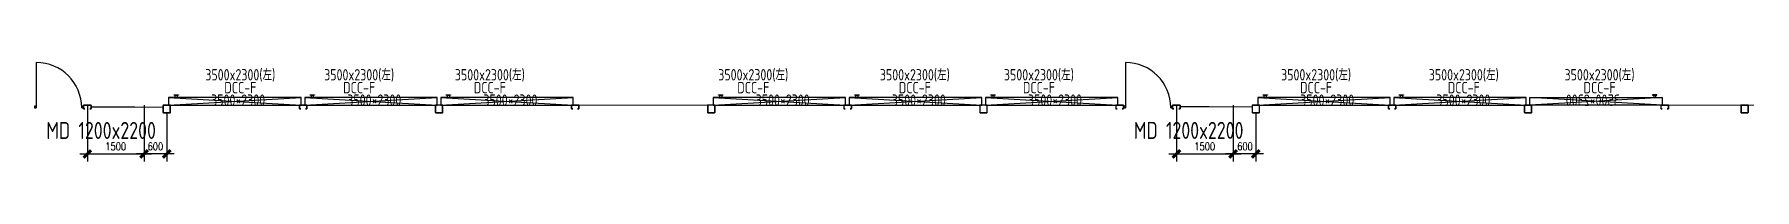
# Model space of a CAD drawing. Header units: millimetres. Extents: x -198529 to 244266, y -64 to 158464.
# Drawn here: x 198700 to 244190, y 154181 to 156796 of the extents above; entities that cross this region are included whole.
import ezdxf
from ezdxf.enums import TextEntityAlignment as Align

# ---------------------------------------------------------------- set-up
doc = ezdxf.new("R2010")
doc.units = ezdxf.units.MM
for name, color, linetype in [('0-DCC', 30, 'Continuous'), ('0-DCC-Divider', 90, 'Continuous'), ('DCC-Size', 4, 'Continuous'), ('K-BZ-01', 7, 'Continuous'), ('K-CEIL-DCC-RACK', 10, 'Continuous'), ('K-KART-TEXT', 4, 'Continuous'), ('K-PART-DOOR', 3, 'Continuous')]:
    doc.layers.add(name, color=color, linetype=linetype)
doc.styles.add('HVAC', font='Simplex', dxfattribs={"width": 0.8, "bigfont": 'Jdyan'})
doc.styles.add('X-HLP2-CR-F2-LAY-KEQP-02-002$0$EDRI-COM', font='tssdeng.shx', dxfattribs={"width": 0.8, "bigfont": 'hztxt.shx'})
doc.styles.add('X-HLP2-CR-F2-LAY-KEQP-02-002$0$X-HL-CR-F1-EQP-02-01$0$EDRI-COM', font='tssdeng.shx', dxfattribs={"width": 0.8, "bigfont": 'hztxt.shx'})
doc.dimstyles.new('HVAC', dxfattribs={"dimtxt": 200, "dimasz": 200, "dimexe": 200, "dimexo": 0, "dimgap": 100, "dimtad": 1, "dimdec": 0, "dimzin": 0, "dimdsep": 46, "dimtxsty": 'HVAC', "dimblk1": 'ARCHTICK', "dimblk2": 'ARCHTICK', "dimsah": 1, "dimcen": 0, "dimdle": 200, "dimadec": 0, "dimazin": 0, "dimtfac": 1, "dimtdec": 4, "dimtmove": 0, "dimatfit": 3, "dimfxl": 1, "dimtolj": 1, "dimtzin": 0, "dimarcsym": 0})

msp = doc.modelspace()

# ---------------------------------------------------------------- texts
at = {"layer": 'DCC-Size', "style": 'X-HLP2-CR-F2-LAY-KEQP-02-002$0$X-HL-CR-F1-EQP-02-01$0$EDRI-COM', "width": 0.8}
for s, p in [('3500x2300(左)', (204144.8, 156321)), ('3500x2300(左)', (207287.8, 156321)), ('3500x2300(左)', (210743.8, 156321)), ('3500x2300(左)', (217709.8, 156321)), ('3500x2300(左)', (221982.8, 156321)), ('3500x2300(左)', (225263.8, 156321)), ('3500x2300(左)', (232593.8, 156321)), ('3500x2300(左)', (236499.8, 156321)), ('3500x2300(左)', (240089.8, 156321)), ('DCC-F', (204144.8, 155982.5)), ('DCC-F', (207287.8, 155982.5)), ('DCC-F', (210743.8, 155982.5)), ('DCC-F', (217709.8, 155982.5)), ('DCC-F', (221982.8, 155982.5)), ('DCC-F', (225263.8, 155982.5)), ('DCC-F', (232593.8, 155982.5)), ('DCC-F', (236499.8, 155982.5)), ('DCC-F', (240089.8, 155982.5))]:
    msp.add_text(s, height=300, dxfattribs=at).set_placement(p, align=Align.CENTER)
at = {"layer": 'K-KART-TEXT', "style": 'X-HLP2-CR-F2-LAY-KEQP-02-002$0$EDRI-COM', "width": 0.8}
for p in [(199013.9, 154775.9), (227773.9, 154778.1)]:
    msp.add_text('MD 1200x2200', height=450, dxfattribs=at).set_placement(p)

# ---------------------------------------------------------------- blocks, each defined once
blk = doc.blocks.new('DCC-3523')
at = {"layer": '0-DCC'}
for p, q in [((-1750, 0), (1750, 200)), ((-1750, 200), (1750, 0))]:
    blk.add_line(p, q, dxfattribs=at)
for points in [[(1750, 0), (1750, 200), (-1750, 200), (-1750, 0)], [(-1607, 270), (-1493, 270), (-1493, 260), (-1607, 260)], [(-1575, 200), (-1575, 260), (-1525, 260), (-1525, 200)]]:
    blk.add_lwpolyline(points, close=True, dxfattribs=at)
at = {"style": 'X-HLP2-CR-F2-LAY-KEQP-02-002$0$X-HL-CR-F1-EQP-02-01$0$EDRI-COM', "width": 0.8}
blk.add_text('3500*2300', height=300, dxfattribs=at).set_placement((-626, -19))
blk = doc.blocks.new('DCC-Rack-200x200')
at = {"layer": 'K-CEIL-DCC-RACK'}
for p, q in [((22494, 115856), (22494, 115678)), ((22500, 115856), (22500, 115678)), ((22683, 115867), (22505, 115867)), ((22683, 115861), (22505, 115861)), ((22505, 115673), (22683, 115673)), ((22505, 115667), (22683, 115667)), ((22688, 115678), (22688, 115856)), ((22694, 115678), (22694, 115856))]:
    blk.add_line(p, q, dxfattribs=at)
for centre, radius, start, end in [((22505, 115856), 11, 90, 180), ((22505, 115678), 11, 180, 270), ((22505, 115856), 5, 90, 180), ((22505, 115678), 5, 180, 270), ((22683, 115856), 11, 0, 90), ((22683, 115856), 5, 0, 90), ((22683, 115678), 11, 270, 0), ((22683, 115678), 5, 270, 0)]:
    blk.add_arc(centre, radius, start, end, dxfattribs=at)
blk = doc.blocks.new('MD1-1222')
blk.add_line((1152, 895), (-48, 895))
for points in [[(-48, 895), (2, 895), (2, 945), (-48, 945)], [(-48, -355), (2, -355), (2, -305), (-48, -305)]]:
    blk.add_lwpolyline(points, close=True)
blk.add_arc((-48, 895), 1200, 270, 0)
blk = doc.blocks.new('DCC-Rack-200')
at = {"layer": 'K-CEIL-DCC-RACK'}
blk.add_lwpolyline([(-64, 65), (-61, 65), (-61, 92, -0.414214), (-56, 97), (28, 97, -0.414214), (33, 92), (33, -92, -0.414214), (28, -97), (-56, -97, -0.414214), (-61, -92), (-61, -65), (-64, -65), (-64, -92, 0.414214), (-56, -100), (28, -100, 0.414214), (36, -92), (36, 92, 0.414214), (28, 100), (-56, 100, 0.414214), (-64, 92)], format="xyb", close=True, dxfattribs=at)
blk = doc.blocks.new('_ArchTick')
at = {"color": 0, "linetype": 'ByBlock', "const_width": 0.4}
blk.add_lwpolyline([(-0.5, -0.5), (0.5, 0.5)], dxfattribs=at)
blk = doc.blocks.new('*D274')
at = {"layer": 'Defpoints', "color": 0, "transparency": 16777216}
for p in [(201600, 155469), (202200, 155469), (201600, 154381)]:
    blk.add_point(p, dxfattribs=at)
at = {"layer": 'K-BZ-01', "color": 0, "lineweight": -2, "transparency": 16777216}
for p, q in [((201600, 155469), (201600, 154181)), ((202200, 155469), (202200, 154181)), ((202400, 154381), (201400, 154381))]:
    blk.add_line(p, q, dxfattribs=at)
at = {"layer": 'K-BZ-01', "color": 0, "lineweight": -2, "transparency": 16777216, "xscale": 200, "yscale": 200, "zscale": 200, "rotation": 180}
blk.add_blockref('_ArchTick', (201600, 154381), dxfattribs=at)
at = {"layer": 'K-BZ-01', "color": 0, "lineweight": -2, "transparency": 16777216, "xscale": 200, "yscale": 200, "zscale": 200}
blk.add_blockref('_ArchTick', (202200, 154381), dxfattribs=at)
at = {"layer": 'K-BZ-01', "color": 0, "transparency": 16777216, "insert": (201900, 154581), "char_height": 200, "attachment_point": 5, "style": 'HVAC'}
blk.add_mtext('\\A1;600', dxfattribs=at)
blk = doc.blocks.new('*D275')
at = {"layer": 'Defpoints', "color": 0, "transparency": 16777216}
for p in [(200100, 155671), (201600, 155671), (201600, 154381)]:
    blk.add_point(p, dxfattribs=at)
at = {"layer": 'K-BZ-01', "color": 0, "lineweight": -2, "transparency": 16777216}
for p, q in [((200100, 155671), (200100, 154181)), ((201600, 155671), (201600, 154181)), ((199900, 154381), (201800, 154381))]:
    blk.add_line(p, q, dxfattribs=at)
at = {"layer": 'K-BZ-01', "color": 0, "lineweight": -2, "transparency": 16777216, "xscale": 200, "yscale": 200, "zscale": 200, "rotation": 180}
blk.add_blockref('_ArchTick', (200100, 154381), dxfattribs=at)
at = {"layer": 'K-BZ-01', "color": 0, "lineweight": -2, "transparency": 16777216, "xscale": 200, "yscale": 200, "zscale": 200}
blk.add_blockref('_ArchTick', (201600, 154381), dxfattribs=at)
at = {"layer": 'K-BZ-01', "color": 0, "transparency": 16777216, "insert": (200850, 154581), "char_height": 200, "attachment_point": 5, "style": 'HVAC'}
blk.add_mtext('\\A1;1500', dxfattribs=at)
blk = doc.blocks.new('*D276')
at = {"layer": 'Defpoints', "color": 0, "transparency": 16777216}
for p in [(230400, 155471), (231000, 155470), (230400, 154381)]:
    blk.add_point(p, dxfattribs=at)
at = {"layer": 'K-BZ-01', "color": 0, "lineweight": -2, "transparency": 16777216}
for p, q in [((230400, 155471), (230400, 154181)), ((231000, 155470), (231000, 154181)), ((231200, 154381), (230200, 154381))]:
    blk.add_line(p, q, dxfattribs=at)
at = {"layer": 'K-BZ-01', "color": 0, "lineweight": -2, "transparency": 16777216, "xscale": 200, "yscale": 200, "zscale": 200, "rotation": 180}
blk.add_blockref('_ArchTick', (230400, 154381), dxfattribs=at)
at = {"layer": 'K-BZ-01', "color": 0, "lineweight": -2, "transparency": 16777216, "xscale": 200, "yscale": 200, "zscale": 200}
blk.add_blockref('_ArchTick', (231000, 154381), dxfattribs=at)
at = {"layer": 'K-BZ-01', "color": 0, "transparency": 16777216, "insert": (230713, 154581), "char_height": 200, "attachment_point": 5, "style": 'HVAC'}
blk.add_mtext('\\A1;600', dxfattribs=at)
blk = doc.blocks.new('*D277')
at = {"layer": 'Defpoints', "color": 0, "transparency": 16777216}
for p in [(228900, 155668), (230400, 155668), (230400, 154381)]:
    blk.add_point(p, dxfattribs=at)
at = {"layer": 'K-BZ-01', "color": 0, "lineweight": -2, "transparency": 16777216}
for p, q in [((228900, 155668), (228900, 154181)), ((230400, 155668), (230400, 154181)), ((228700, 154381), (230600, 154381))]:
    blk.add_line(p, q, dxfattribs=at)
at = {"layer": 'K-BZ-01', "color": 0, "lineweight": -2, "transparency": 16777216, "xscale": 200, "yscale": 200, "zscale": 200, "rotation": 180}
blk.add_blockref('_ArchTick', (228900, 154381), dxfattribs=at)
at = {"layer": 'K-BZ-01', "color": 0, "lineweight": -2, "transparency": 16777216, "xscale": 200, "yscale": 200, "zscale": 200}
blk.add_blockref('_ArchTick', (230400, 154381), dxfattribs=at)
at = {"layer": 'K-BZ-01', "color": 0, "transparency": 16777216, "insert": (229650, 154581), "char_height": 200, "attachment_point": 5, "style": 'HVAC'}
blk.add_mtext('\\A1;1500', dxfattribs=at)

# ---------------------------------------------------------------- dimensions: what is measured, and where the dimension line sits
at = {"layer": 'K-BZ-01'}
for base, p1, p2, picture, middle in [((201600, 154380.8), (200099.8, 155671), (201600, 155671), '*D275', (200849.9, 154580.8)), ((230400, 154380.8), (228900, 155668), (230400, 155668), '*D277', (229650, 154580.8))]:
    dim = msp.add_linear_dim(base=base, p1=p1, p2=p2, dimstyle='HVAC', override={"dimarcsym": 1}, dxfattribs=at)
    dim.commit()
    dim.dimension.update_dxf_attribs({"geometry": picture, "text_midpoint": middle})
for base, p1, p2, picture, middle in [((201600, 154380.8), (202200, 155468.8), (201600, 155468.8), '*D274', (201900, 154380.8)), ((230400, 154380.8), (231000, 155469.6), (230400, 155470.9), '*D276', (230713, 154380.8))]:
    dim = msp.add_linear_dim(base=base, p1=p1, p2=p2, dimstyle='HVAC', override={"dimarcsym": 1}, dxfattribs=at)
    dim.commit()
    dim.dimension.update_dxf_attribs({"geometry": picture, "text_midpoint": middle, "dimtype": 160})

# ---------------------------------------------------------------- linework, layer by layer
at = {"layer": '0-DCC-Divider', "const_width": 30}
for points in [[(200199.8, 155621), (202113.6, 155617)], [(202200, 155668.8), (227350, 155671)], [(229000, 155629), (230900, 155625)], [(231050, 155669.6), (244175, 155669.6)]]:
    msp.add_lwpolyline(points, dxfattribs=at)

# ---------------------------------------------------------------- block references
at = {"layer": '0-DCC'}
for p in [(204000, 155671), (207600, 155671), (211200, 155671), (218400, 155671), (222000, 155671), (225600, 155671), (232800, 155669.6), (236400, 155669.6)]:
    msp.add_blockref('DCC-3523', p, dxfattribs=at)
at = {"layer": '0-DCC', "xscale": -1}
msp.add_blockref('DCC-3523', (240000, 155669.6), dxfattribs=at)
at = {"layer": 'K-CEIL-DCC-RACK'}
for name, p, rotation in [('DCC-Rack-200', (200099.8, 155635.1), 90), ('DCC-Rack-200x200', (224793.8, 271335.4), 180), ('DCC-Rack-200', (205807, 155635.1), 90), ('DCC-Rack-200x200', (231993.8, 271337.6), 180), ('DCC-Rack-200', (213000, 155635.1), 90), ('DCC-Rack-200x200', (239193.8, 271337.6), 180), ('DCC-Rack-200', (220207, 155635.1), 90), ('DCC-Rack-200x200', (246393.8, 271337.6), 180), ('DCC-Rack-200', (227400, 155635.1), 90), ('DCC-Rack-200', (228900, 155635.1), 90), ('DCC-Rack-200x200', (253593.8, 271336.2), 180), ('DCC-Rack-200', (234605, 155633.8), 90), ('DCC-Rack-200x200', (260793.8, 271336.2), 180), ('DCC-Rack-200', (241814.3, 155633.8), 90), ('DCC-Rack-200x200', (266518.8, 271336.2), 180)]:
    msp.add_blockref(name, p, dxfattribs=dict(at, rotation=rotation))
at = {"layer": 'K-PART-DOOR', "rotation": 90}
for p in [(199645.2, 155644.4), (228445.4, 155644.4)]:
    msp.add_blockref('MD1-1222', p, dxfattribs=at)

msp.set_redraw_order([(e.dxf.handle, doc.entitydb.next_handle()) for e in msp.query("TEXT MTEXT ATTDEF DIMENSION ARC_DIMENSION")])  # texts and dimensions are drawn at this point

doc.saveas('drawing.dxf')
